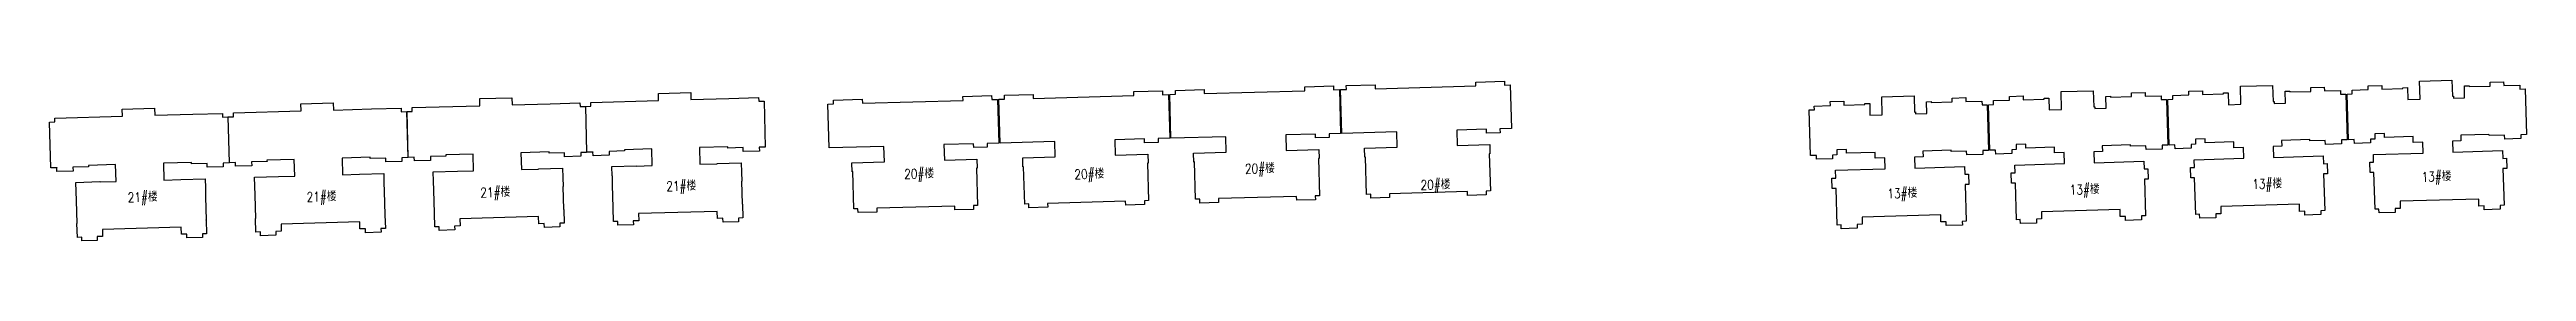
# Model space of a CAD drawing. Extents: x 475 to 1388, y 546 to 1154.
# Drawn here: x 850.2 to 1234.1, y 774 to 799 of the extents above; entities that cross this region are included whole.
import ezdxf

# ---------------------------------------------------------------- set-up
doc = ezdxf.new("R2010")
doc.units = 0
doc.header["$LTSCALE"] = 1000
doc.header["$MEASUREMENT"] = 0
doc.layers.add('外墙', color=42, linetype='Continuous')
doc.layers.add('建筑型号', color=2, linetype='Continuous', lineweight=18)
doc.styles.add('_HZTXT', font='txt.shx', dxfattribs={"width": 0.8, "bigfont": 'hztxt.shx'})

msp = doc.modelspace()

# ---------------------------------------------------------------- texts
at = {"layer": '建筑型号', "color": 0, "style": '_HZTXT', "width": 0.8}
for s, p in [('21#楼', (945.82, 781.73)), ('20#楼', (982.69, 783.63)), ('20#楼', (1009.07, 783.58)), ('20#楼', (1035.49, 784.44)), ('20#楼', (1062.71, 781.92)), ('13#楼', (1191.61, 782.06)), ('13#楼', (1217.85, 783.19)), ('21#楼', (862.36, 780)), ('21#楼', (890.07, 780.06)), ('21#楼', (917, 780.75)), ('13#楼', (1135.06, 780.6)), ('13#楼', (1163.32, 781.18))]:
    msp.add_text(s, height=1.5, rotation=1.7114, dxfattribs=at).set_placement(p)

# ---------------------------------------------------------------- linework, layer by layer
at = {"layer": '外墙', "color": 2, "ltscale": 0.1}
for points in [[(1072.87, 781.74), (1072.88, 781.14), (1069.99, 781.06), (1069.97, 781.66), (1057.87, 781.32), (1057.89, 780.72), (1054.99, 780.64), (1054.97, 781.24), (1054.33, 781.22), (1054.16, 787.02), (1054.06, 787.01), (1054.02, 788.41), (1059.07, 788.56), (1059, 790.96), (1050.5, 790.71), (1050.31, 797.51), (1051.21, 797.54), (1051.19, 798.14), (1055.64, 798.26), (1055.66, 797.66), (1071.25, 798.11), (1071.24, 798.7), (1075.68, 798.83), (1075.7, 798.23), (1076.6, 798.26), (1076.79, 791.46), (1074.99, 791.41), (1075.01, 790.81), (1072.91, 790.75), (1072.9, 791.35), (1068.3, 791.22), (1068.37, 788.82), (1073.41, 788.96), (1073.45, 787.56), (1073.35, 787.56), (1073.52, 781.76)], [(1230.01, 779.51), (1230.03, 778.91), (1227.53, 778.84), (1227.51, 779.44), (1226.71, 779.41), (1226.68, 780.51), (1214.49, 780.15), (1214.52, 779.05), (1213.72, 779.03), (1213.74, 778.43), (1211.24, 778.36), (1211.22, 778.95), (1210.62, 778.94), (1210.45, 784.63), (1209.85, 784.62), (1209.8, 786.22), (1210.4, 786.23), (1210.37, 787.43), (1218.07, 787.66), (1218.01, 789.36), (1216.54, 789.32), (1216.51, 790.22), (1212.09, 790.09), (1212.07, 790.69), (1210.57, 790.64), (1210.6, 789.84), (1209.9, 789.82), (1209.92, 789.22), (1207.42, 789.15), (1207.4, 789.75), (1206.5, 789.72), (1206.29, 796.82), (1207.09, 796.84), (1207.07, 797.44), (1209.57, 797.51), (1209.55, 798.11), (1211.65, 798.18), (1211.67, 797.58), (1214.92, 797.67), (1214.91, 797.82), (1215.66, 797.84), (1215.72, 796), (1217.62, 796.05), (1217.53, 798.85), (1222.53, 799), (1222.61, 796.5), (1222.76, 796.5), (1222.76, 796.2), (1224.51, 796.26), (1224.46, 798.1), (1225.21, 798.13), (1225.21, 797.98), (1228.46, 798.07), (1228.44, 798.67), (1230.54, 798.74), (1230.56, 798.14), (1233.06, 798.21), (1233.08, 797.61), (1233.88, 797.63), (1234.09, 790.54), (1233.19, 790.51), (1233.21, 789.91), (1230.71, 789.84), (1230.69, 790.44), (1228.29, 790.36), (1228.28, 790.56), (1223.92, 790.44), (1223.94, 789.54), (1222.61, 789.5), (1222.66, 787.8), (1230.36, 788.03), (1230.4, 786.83), (1230.99, 786.84), (1231.04, 785.24), (1230.44, 785.23), (1230.61, 779.53)], [(870.58, 783.56), (874.33, 783.67), (874.37, 782.24), (874.41, 780.84), (874.38, 780.84), (874.49, 777.24), (874.51, 777.25), (874.57, 775.12), (873.9, 775.1), (873.91, 774.53), (871.51, 774.46), (871.5, 775.06), (870.65, 775.03), (870.62, 776.13), (858.42, 775.79), (858.45, 774.69), (857.6, 774.66), (857.62, 774.07), (855.22, 774), (855.2, 774.57), (854.53, 774.55), (854.47, 776.68), (854.49, 776.68), (854.39, 780.28), (854.35, 781.68), (854.33, 781.67), (854.29, 783.1), (858.03, 783.21), (858.04, 783.18), (860.53, 783.25), (860.46, 785.85), (856.24, 785.73), (856.24, 785.53), (853.84, 785.46), (853.86, 784.86), (851.36, 784.79), (851.35, 785.39), (851.35, 785.37), (850.42, 785.34), (850.22, 792.46), (851.04, 792.49), (851.03, 793.09), (861.52, 793.38), (861.49, 794.48), (866.49, 794.62), (866.52, 793.53), (872.42, 793.69), (877.02, 793.82), (877.03, 793.25), (877.86, 793.27), (878.06, 786.12), (877.14, 786.1), (877.15, 785.52), (874.65, 785.45), (874.64, 786.05), (872.24, 785.98), (872.23, 786.18), (867.86, 786.06), (867.94, 783.46), (870.58, 783.54)], [(898.27, 784.38), (902.01, 784.48), (902.05, 783.06), (902.09, 781.66), (902.07, 781.66), (902.17, 778.06), (902.2, 778.06), (902.26, 775.94), (901.58, 775.92), (901.6, 775.34), (899.2, 775.27), (899.18, 775.87), (898.33, 775.85), (898.3, 776.95), (886.11, 776.6), (886.14, 775.5), (885.29, 775.48), (885.3, 774.88), (882.91, 774.81), (882.89, 775.39), (882.21, 775.37), (882.15, 777.49), (882.18, 777.49), (882.08, 781.09), (882.04, 782.49), (882.01, 782.49), (881.97, 783.91), (885.72, 784.02), (885.72, 784), (888.22, 784.07), (888.14, 786.67), (883.92, 786.55), (883.93, 786.35), (881.53, 786.28), (881.55, 785.68), (879.05, 785.61), (879.03, 786.21), (879.03, 786.18), (878.11, 786.16), (877.91, 793.28), (878.73, 793.3), (878.71, 793.9), (889.21, 794.2), (889.18, 795.3), (894.18, 795.44), (894.21, 794.34), (900.1, 794.51), (904.7, 794.64), (904.72, 794.06), (905.54, 794.09), (905.75, 786.94), (904.82, 786.91), (904.84, 786.34), (902.34, 786.27), (902.32, 786.87), (899.92, 786.8), (899.92, 787), (895.55, 786.88), (895.62, 784.28), (898.27, 784.35)], [(925.98, 785.2), (929.73, 785.3), (929.77, 783.88), (929.81, 782.48), (929.78, 782.48), (929.89, 778.88), (929.91, 778.88), (929.97, 776.76), (929.3, 776.74), (929.31, 776.16), (926.91, 776.1), (926.9, 776.7), (926.05, 776.67), (926.02, 777.77), (913.82, 777.43), (913.85, 776.33), (913, 776.3), (913.02, 775.7), (910.62, 775.63), (910.6, 776.21), (909.93, 776.19), (909.87, 778.31), (909.89, 778.31), (909.79, 781.91), (909.75, 783.31), (909.73, 783.31), (909.69, 784.74), (913.43, 784.84), (913.44, 784.82), (915.93, 784.89), (915.86, 787.49), (911.64, 787.37), (911.64, 787.17), (909.24, 787.1), (909.26, 786.5), (906.76, 786.43), (906.75, 787.03), (906.75, 787), (905.82, 786.98), (905.62, 794.1), (906.44, 794.12), (906.43, 794.72), (916.92, 795.02), (916.89, 796.12), (921.89, 796.26), (921.92, 795.16), (927.82, 795.33), (932.42, 795.46), (932.43, 794.89), (933.26, 794.91), (933.46, 787.76), (932.54, 787.74), (932.55, 787.16), (930.05, 787.09), (930.04, 787.69), (927.64, 787.62), (927.63, 787.82), (923.26, 787.7), (923.34, 785.1), (925.98, 785.17)], [(953.67, 786.01), (957.42, 786.11), (957.46, 784.69), (957.5, 783.29), (957.47, 783.29), (957.57, 779.69), (957.6, 779.69), (957.66, 777.57), (956.98, 777.55), (957, 776.97), (954.6, 776.91), (954.58, 777.51), (953.73, 777.48), (953.7, 778.58), (941.51, 778.24), (941.54, 777.14), (940.69, 777.11), (940.71, 776.51), (938.31, 776.44), (938.29, 777.02), (937.62, 777), (937.56, 779.12), (937.58, 779.12), (937.48, 782.72), (937.44, 784.12), (937.41, 784.12), (937.37, 785.55), (941.12, 785.65), (941.12, 785.63), (943.62, 785.7), (943.54, 788.3), (939.33, 788.18), (939.33, 787.98), (936.93, 787.91), (936.95, 787.31), (934.45, 787.24), (934.43, 787.84), (934.43, 787.81), (933.51, 787.79), (933.31, 794.91), (934.13, 794.93), (934.11, 795.53), (944.61, 795.83), (944.58, 796.93), (949.58, 797.07), (949.61, 795.97), (955.51, 796.14), (960.1, 796.27), (960.12, 795.7), (960.95, 795.72), (961.15, 788.57), (960.22, 788.55), (960.24, 787.97), (957.74, 787.9), (957.72, 788.5), (955.32, 788.43), (955.32, 788.63), (950.95, 788.51), (951.02, 785.91), (953.67, 785.98)], [(975.52, 778.39), (975.51, 778.99), (974.86, 778.97), (974.69, 784.77), (974.59, 784.76), (974.55, 786.16), (979.6, 786.3), (979.53, 788.7), (971.04, 788.46), (970.84, 795.26), (971.74, 795.29), (971.73, 795.89), (976.17, 796.01), (976.19, 795.41), (991.79, 795.85), (991.77, 796.45), (996.22, 796.58), (996.23, 795.98), (997.13, 796), (997.33, 789.21), (995.53, 789.16), (995.54, 788.56), (993.44, 788.5), (993.43, 789.1), (988.83, 788.97), (988.9, 786.57), (993.95, 786.71), (993.98, 785.31), (993.88, 785.31), (994.05, 779.51), (993.4, 779.49), (993.42, 778.89), (990.52, 778.81), (990.5, 779.41), (978.41, 779.07), (978.42, 778.47)], [(1020.37, 786.06), (1020.54, 780.26), (1019.89, 780.24), (1019.91, 779.64), (1017.01, 779.56), (1016.99, 780.16), (1004.89, 779.82), (1004.91, 779.22), (1002.01, 779.14), (1002, 779.74), (1001.35, 779.72), (1001.18, 785.52), (1001.08, 785.51), (1001.04, 786.91), (1006.09, 787.05), (1006.02, 789.45), (997.53, 789.21), (997.33, 796.01), (998.23, 796.04), (998.22, 796.64), (1002.66, 796.76), (1002.68, 796.16), (1018.27, 796.6), (1018.26, 797.2), (1022.71, 797.33), (1022.72, 796.73), (1023.62, 796.76), (1023.82, 789.96), (1022.02, 789.91), (1022.03, 789.31), (1019.93, 789.25), (1019.92, 789.85), (1015.32, 789.72), (1015.39, 787.32), (1020.43, 787.46), (1020.47, 786.06)], [(1046.38, 780.99), (1046.4, 780.39), (1043.5, 780.31), (1043.48, 780.91), (1031.38, 780.57), (1031.4, 779.97), (1028.5, 779.89), (1028.49, 780.49), (1027.84, 780.47), (1027.67, 786.27), (1027.57, 786.26), (1027.53, 787.66), (1032.58, 787.81), (1032.51, 790.2), (1024.02, 789.96), (1023.82, 796.76), (1024.72, 796.79), (1024.71, 797.39), (1029.15, 797.51), (1029.17, 796.91), (1044.76, 797.35), (1044.75, 797.95), (1049.2, 798.08), (1049.21, 797.48), (1050.11, 797.51), (1050.3, 790.71), (1048.51, 790.66), (1048.52, 790.06), (1046.42, 790), (1046.41, 790.6), (1041.81, 790.47), (1041.88, 788.07), (1046.92, 788.21), (1046.96, 786.81), (1046.86, 786.81), (1047.03, 781.01)], [(1130.35, 776.56), (1130.37, 775.96), (1127.87, 775.89), (1127.86, 776.49), (1127.26, 776.47), (1127.09, 782.17), (1126.49, 782.15), (1126.44, 783.75), (1127.04, 783.77), (1127, 784.97), (1134.7, 785.19), (1134.65, 786.89), (1133.17, 786.85), (1133.15, 787.75), (1128.73, 787.62), (1128.71, 788.22), (1127.21, 788.17), (1127.23, 787.37), (1126.53, 787.35), (1126.55, 786.75), (1124.05, 786.68), (1124.04, 787.28), (1123.14, 787.25), (1122.93, 794.35), (1123.73, 794.37), (1123.71, 794.97), (1126.21, 795.05), (1126.19, 795.65), (1128.29, 795.71), (1128.31, 795.11), (1131.55, 795.21), (1131.55, 795.36), (1132.3, 795.38), (1132.35, 793.53), (1134.25, 793.58), (1134.17, 796.38), (1139.17, 796.53), (1139.24, 794.03), (1139.39, 794.04), (1139.4, 793.74), (1141.15, 793.79), (1141.1, 795.64), (1141.85, 795.66), (1141.85, 795.51), (1145.1, 795.61), (1145.08, 796.21), (1147.18, 796.27), (1147.2, 795.67), (1149.7, 795.74), (1149.71, 795.14), (1150.51, 795.17), (1150.72, 788.07), (1149.82, 788.04), (1149.84, 787.44), (1147.34, 787.37), (1147.33, 787.97), (1144.93, 787.9), (1144.92, 788.1), (1140.55, 787.97), (1140.58, 787.07), (1139.25, 787.03), (1139.3, 785.33), (1147, 785.56), (1147.03, 784.36), (1147.63, 784.38), (1147.68, 782.78), (1147.08, 782.76), (1147.25, 777.06), (1146.65, 777.04), (1146.67, 776.44), (1144.17, 776.37), (1144.15, 776.97), (1143.35, 776.95), (1143.32, 778.05), (1131.12, 777.69), (1131.15, 776.59)], [(1174.44, 777.87), (1174.45, 777.27), (1171.95, 777.19), (1171.94, 777.79), (1171.14, 777.77), (1171.1, 778.87), (1158.91, 778.51), (1158.94, 777.41), (1158.14, 777.38), (1158.16, 776.78), (1155.66, 776.71), (1155.64, 777.31), (1155.04, 777.29), (1154.88, 782.99), (1154.28, 782.97), (1154.23, 784.57), (1154.83, 784.59), (1154.79, 785.79), (1162.49, 786.02), (1162.44, 787.72), (1160.96, 787.67), (1160.93, 788.57), (1156.52, 788.44), (1156.5, 789.04), (1155, 789), (1155.02, 788.2), (1154.32, 788.18), (1154.34, 787.58), (1151.84, 787.5), (1151.82, 788.1), (1150.92, 788.08), (1150.71, 795.17), (1151.51, 795.2), (1151.5, 795.8), (1153.99, 795.87), (1153.98, 796.47), (1156.08, 796.53), (1156.09, 795.93), (1159.34, 796.03), (1159.34, 796.18), (1160.09, 796.2), (1160.14, 794.35), (1162.04, 794.41), (1161.96, 797.21), (1166.96, 797.35), (1167.03, 794.85), (1167.18, 794.86), (1167.19, 794.56), (1168.94, 794.61), (1168.88, 796.46), (1169.63, 796.48), (1169.64, 796.33), (1172.89, 796.43), (1172.87, 797.03), (1174.97, 797.09), (1174.99, 796.49), (1177.48, 796.56), (1177.5, 795.97), (1178.3, 795.99), (1178.51, 788.89), (1177.61, 788.87), (1177.63, 788.27), (1175.13, 788.19), (1175.11, 788.79), (1172.71, 788.72), (1172.71, 788.92), (1168.34, 788.79), (1168.37, 787.89), (1167.04, 787.85), (1167.09, 786.15), (1174.78, 786.38), (1174.82, 785.18), (1175.42, 785.2), (1175.47, 783.6), (1174.87, 783.58), (1175.04, 777.88)], [(1202.22, 778.69), (1202.24, 778.09), (1199.74, 778.02), (1199.72, 778.61), (1198.92, 778.59), (1198.89, 779.69), (1186.7, 779.33), (1186.73, 778.23), (1185.93, 778.21), (1185.95, 777.61), (1183.45, 777.53), (1183.43, 778.13), (1182.83, 778.11), (1182.66, 783.81), (1182.06, 783.79), (1182.02, 785.39), (1182.62, 785.41), (1182.58, 786.61), (1190.28, 786.84), (1190.23, 788.54), (1188.75, 788.49), (1188.72, 789.39), (1184.3, 789.26), (1184.29, 789.86), (1182.79, 789.82), (1182.81, 789.02), (1182.11, 789), (1182.13, 788.4), (1179.63, 788.32), (1179.61, 788.92), (1178.71, 788.9), (1178.5, 795.99), (1179.3, 796.02), (1179.28, 796.62), (1181.78, 796.69), (1181.76, 797.29), (1183.86, 797.35), (1183.88, 796.75), (1187.13, 796.85), (1187.13, 797), (1187.87, 797.02), (1187.93, 795.17), (1189.83, 795.23), (1189.75, 798.03), (1194.74, 798.18), (1194.82, 795.68), (1194.97, 795.68), (1194.98, 795.38), (1196.73, 795.43), (1196.67, 797.28), (1197.42, 797.3), (1197.43, 797.15), (1200.67, 797.25), (1200.66, 797.85), (1202.76, 797.91), (1202.77, 797.31), (1205.27, 797.39), (1205.29, 796.79), (1206.09, 796.81), (1206.3, 789.71), (1205.4, 789.69), (1205.42, 789.09), (1202.92, 789.01), (1202.9, 789.61), (1200.5, 789.54), (1200.5, 789.74), (1196.13, 789.61), (1196.15, 788.71), (1194.82, 788.67), (1194.88, 786.98), (1202.57, 787.2), (1202.61, 786), (1203.21, 786.02), (1203.25, 784.42), (1202.65, 784.4), (1202.82, 778.71)]]:
    msp.add_lwpolyline(points, close=True, dxfattribs=at)

msp.set_redraw_order([(e.dxf.handle, doc.entitydb.next_handle()) for e in msp.query("TEXT MTEXT ATTDEF DIMENSION ARC_DIMENSION")])  # texts and dimensions are drawn at this point

doc.saveas('drawing.dxf')
